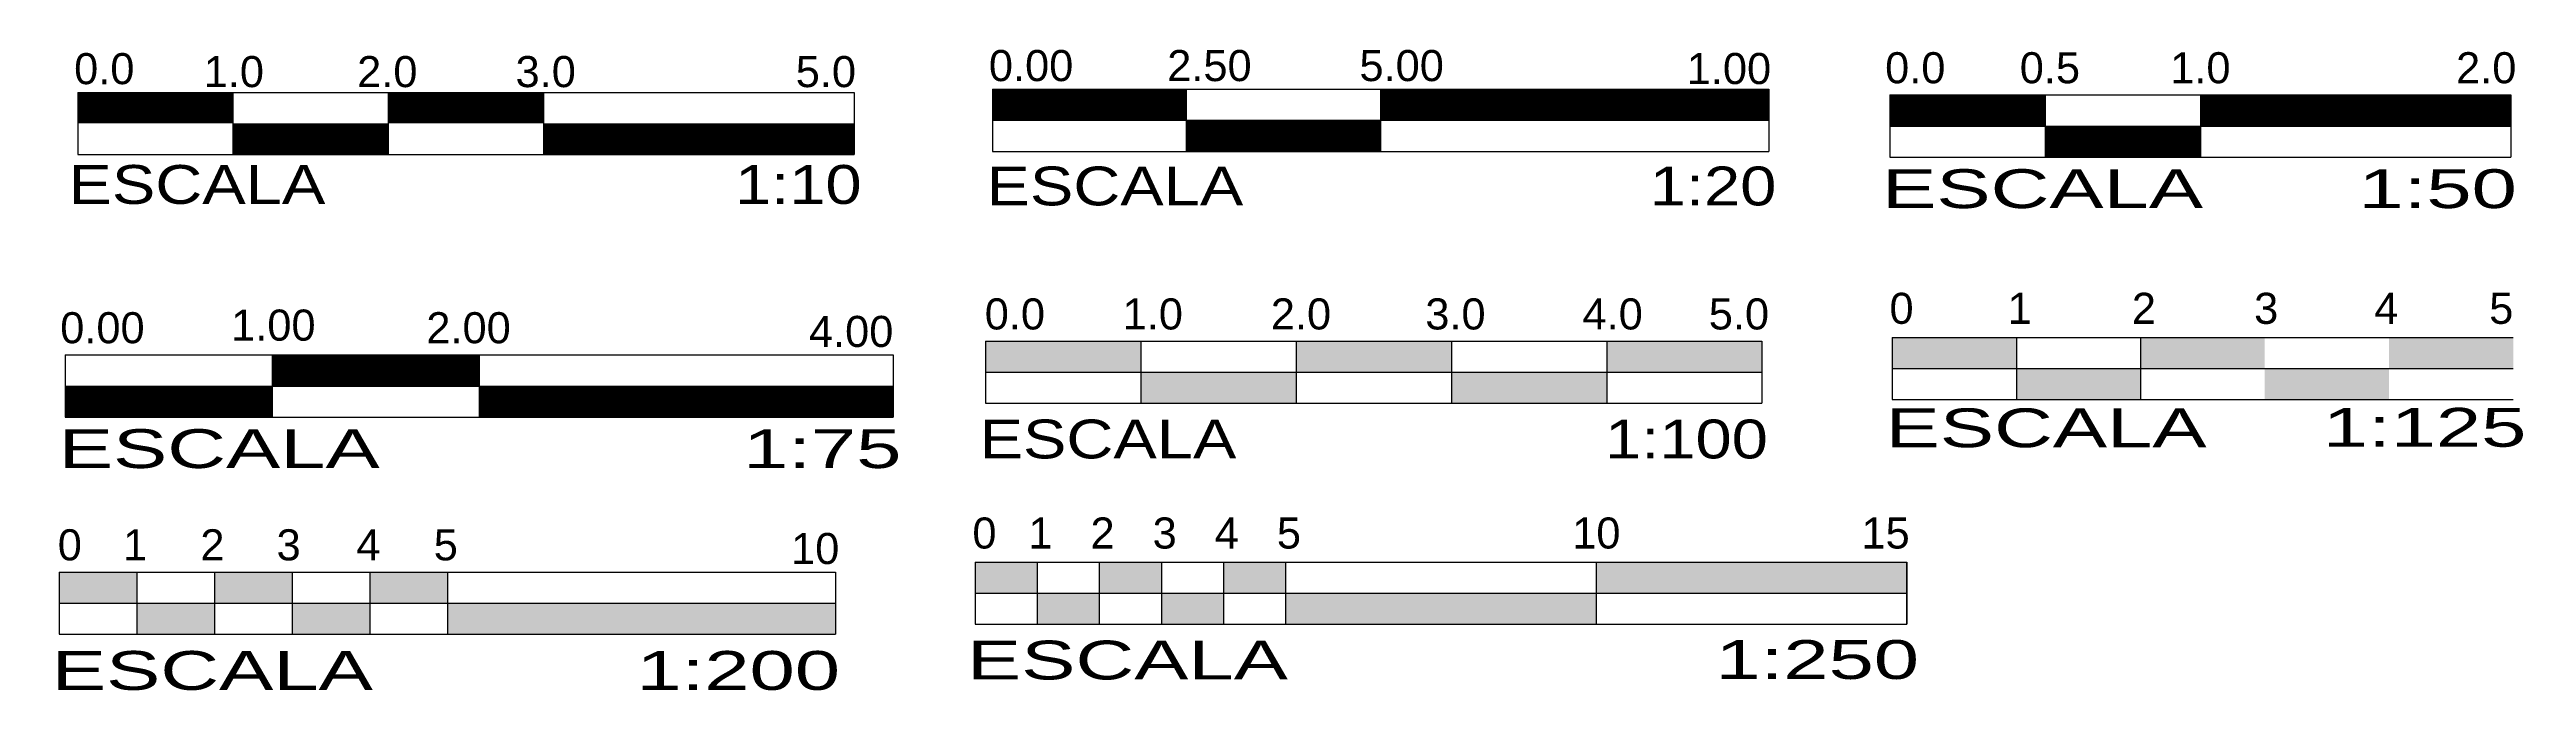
# Model space of a CAD drawing. Header units: metres. Extents: x 1769 to 3632, y 809 to 2652.
# Drawn here: x 1844.4 to 2003.9, y 1600.2 to 1641.5 of the extents above; entities that cross this region are included whole.
import ezdxf
from ezdxf.enums import TextEntityAlignment as Align

# ---------------------------------------------------------------- set-up
doc = ezdxf.new("R2010")
doc.units = ezdxf.units.M
doc.header["$LTSCALE"] = 10
doc.linetypes.add('DASHED2', pattern=[0.375, 0.25, -0.125])
for name, color, linetype in [('A-ANNO-LAYT+', 3, 'Continuous'), ('A-ROOF', 6, 'Continuous'), ('A-ROOF-PATT+', 8, 'Continuous')]:
    doc.layers.add(name, color=color, linetype=linetype)
for name, color, linetype, lineweight in [('RE.CONEXIONES 3D PLUVIALES', 7, 'Continuous', 0), ('RE.PLUVIAL', 3, 'Continuous', 0), ('RE.TEXTO PLU', 7, 'Continuous', 0), ('RE.TEXTOS SANITARIOS', 7, 'Continuous', 0)]:
    doc.layers.add(name, color=color, linetype=linetype, lineweight=lineweight)
doc.styles.add('R', font='romans.shx')
doc.styles.add('SANSERIF', font='sanss___.ttf', dxfattribs={"width": 1.2, "height": 0.15})
doc.styles.get("Standard").update_dxf_attribs({"font": 'arial.ttf'})

# ---------------------------------------------------------------- blocks, each defined once
blk = doc.blocks.new('pvc-codo90x50')
at = {"color": 1}
for p in [(-0.036, 0), (0, 0.036)]:
    blk.add_line(p, (0, 0), dxfattribs=at)
blk = doc.blocks.new('col632h')
for p, q in [((24.47, -151.28, 912.64), (24.4, -151.28, 912.64)), ((24.43, -151.32, 912.64), (24.43, -151.25, 912.64))]:
    blk.add_line(p, q)
blk.add_circle((24.32, -151.25, 912.7), 0.00431)
blk = doc.blocks.new('A$C9f5eb76c')
at = {"layer": 'A-ROOF-PATT+', "linetype": 'DASHED2', "ltscale": 3}
for p, q in [((10.9, 13.45), (0.71, 26.14, -0.15)), ((1.22, 14.19), (0.71, 26.14, -0.11)), ((10.9, 13.45), (18.2, 22.78, -0.46)), ((17.8, 14.36), (18.2, 22.78, -0.46)), ((33.45, 16.82), (39.72, 23.11, -0.01)), ((45.39, 17.79), (39.72, 23.11, -0.01)), ((55.89, 10.88), (54.88, 22.79, 0.23)), ((46.46, 10.12), (50.17, 20.07, -0.06)), ((53.46, 14.23), (50.17, 20.07)), ((17.19, 12.97), (27.73, 15.48, -0.46)), ((36.65, 12.98), (27.73, 15.48, -0.46)), ((7.4, 13.45), (0.66, 5.74)), ((54, 14.26), (50.02, 4.57, -0.17)), ((17.42, 12.35), (17.49, 2)), ((27.47, 12.57), (17.49, 2)), ((27.47, 12.57), (37.49, 1.77, 0.06)), ((37.52, 12.35), (37.49, 1.77, 0.06)), ((10.9, 9.25), (16.49, 2)), ((55.97, 7.96), (50.02, 4.57, -0.43))]:
    blk.add_line(p, q, dxfattribs=at)
at = {"layer": 'A-ROOF-PATT+'}
for points in [[(0.37, 13.45), (18.62, 13.45), (18.62, 15.82), (18.54, 15.82), (18.54, 25.12), (15.74, 25.12), (15.74, 21.95), (12.26, 21.95), (12.26, 25.12), (7.4, 25.12), (7.4, 26.65), (0.38, 26.65), (0.37, 13.45)], [(33.45, 23.44), (44.81, 23.44), (44.81, 18.86), (45.46, 17.72), (43.06, 16.31), (42.76, 16.82), (33.45, 16.82), (33.45, 23.44)], [(55.89, 10.88), (61.62, 14.17), (57.88, 20.65), (56.97, 20.12), (55.12, 23.33), (50.44, 20.62), (55.89, 10.88)], [(55.89, 10.88), (57.4, 8.27), (50, 4), (42.93, 16.24), (50.44, 20.62), (55.89, 10.88)], [(36.65, 16.82), (36.65, 12.98), (18.62, 13.38), (18.62, 15.82), (33.45, 15.82), (33.45, 16.82), (36.65, 16.82)], [(7.4, 13.45), (7.4, 5.4), (0.38, 5.4), (0.37, 13.45), (7.4, 13.45)], [(7.55, 1.45), (16.79, 1.45), (16.79, 9.25), (13.44, 9.25), (13.44, 13.45), (10.9, 13.45), (10.9, 9.25), (7.48, 9.25), (7.55, 1.45)], [(17.19, 1.58), (17.19, 12.57), (37.75, 12.58), (37.75, 1.58), (17.19, 1.58)]]:
    blk.add_lwpolyline(points, dxfattribs=at)
at = {"layer": 'A-ROOF-PATT+', "linetype": 'DASHED2', "ltscale": 3}
blk.add_lwpolyline([(10.9, 13.45), (10.84, 25.12)], dxfattribs=at)
at = {"layer": 'RE.PLUVIAL', "linetype": 'ByBlock', "extrusion": (-0.999997, 0.002568, -2.22045e-16), "const_width": 0.03, "elevation": -0.24}
blk.add_lwpolyline([(-26.15, 0.37), (-26.15, -2.63)], dxfattribs=at)
blk.add_lwpolyline([(-26.15, 0.37), (-26.15, -2.63)], dxfattribs=at)
at = {"layer": 'RE.PLUVIAL', "linetype": 'ByBlock', "extrusion": (0.999997, 0.002568, -2.22045e-16), "const_width": 0.03, "elevation": 18.66}
blk.add_lwpolyline([(22.73, 0.35), (22.73, -2.65)], dxfattribs=at)
blk.add_lwpolyline([(22.73, 0.35), (22.73, -2.65)], dxfattribs=at)
at = {"layer": 'RE.PLUVIAL', "linetype": 'ByBlock', "extrusion": (0, 1, -2.22045e-16), "const_width": 0.03}
for points, elevation in [([(-39.72, 0.35), (-39.72, -2.65)], 23.51), ([(-39.72, 0.35), (-39.72, -2.65)], 23.51), ([(-27.73, 0.35), (-27.73, -2.65)], 15.88), ([(-27.73, 0.35), (-27.73, -2.65)], 15.88)]:
    blk.add_lwpolyline(points, dxfattribs=dict(at, elevation=elevation))
at = {"layer": 'RE.PLUVIAL', "linetype": 'ByBlock', "extrusion": (-0.525217, 0.850969, -2.22045e-16), "const_width": 0.03}
for points, elevation in [([(-58.67, 0.35), (-58.67, -2.65)], -9.03), ([(-58.67, 0.35), (-58.67, -2.65)], -9.03), ([(-53.24, 0.35), (-53.24, -2.65)], -8.87), ([(-53.24, 0.35), (-53.24, -2.65)], -8.86)]:
    blk.add_lwpolyline(points, dxfattribs=dict(at, elevation=elevation))
at = {"layer": 'RE.PLUVIAL', "linetype": 'ByBlock', "extrusion": (0, -1, -2.22045e-16), "const_width": 0.03, "elevation": -5.34}
blk.add_lwpolyline([(0.66, 0.51), (0.66, -2.49)], dxfattribs=at)
blk.add_lwpolyline([(0.66, 0.51), (0.66, -2.49)], dxfattribs=at)
at = {"layer": 'RE.PLUVIAL', "linetype": 'ByBlock', "extrusion": (-0.866117, -0.499841, -2.22045e-16), "const_width": 0.03, "elevation": -45.2}
blk.add_lwpolyline([(21.05, 0.35), (21.05, -2.65)], dxfattribs=at)
blk.add_lwpolyline([(21.05, 0.35), (21.05, -2.65)], dxfattribs=at)
at = {"layer": 'RE.PLUVIAL', "linetype": 'ByBlock', "extrusion": (0, -1, 0), "const_width": 0.03, "elevation": -2}
for points in [[(16.49, 0), (17.49, 0)], [(16.49, 0), (17.49, 0)], [(16.86, 0.33), (17.12, 0.35)], [(16.86, 0.33), (17.12, 0.35)]]:
    blk.add_lwpolyline(points, dxfattribs=at)
at = {"layer": 'RE.PLUVIAL', "linetype": 'ByBlock', "extrusion": (-1, 1.83697e-16, -2.22045e-16), "const_width": 0.03, "elevation": -16.99}
blk.add_lwpolyline([(-2, 0.35), (-2, -2.65)], dxfattribs=at)
blk.add_lwpolyline([(-2, 0.35), (-2, -2.65)], dxfattribs=at)
at = {"layer": 'RE.PLUVIAL', "linetype": 'ByBlock', "extrusion": (1, -6.12323e-17, -2.22045e-16), "const_width": 0.03, "elevation": 37.9}
blk.add_lwpolyline([(1.77, 0.35), (1.77, -2.65)], dxfattribs=at)
blk.add_lwpolyline([(1.77, 0.35), (1.77, -2.65)], dxfattribs=at)
at = {"layer": 'RE.CONEXIONES 3D PLUVIALES', "extrusion": (3.44509e-16, -1, 6.27786e-16), "xscale": -1}
for p in [(64.15, 151.63, -936.13), (52.16, 151.63, -928.51)]:
    blk.add_blockref('col632h', p, dxfattribs=at)
at = {"layer": 'RE.CONEXIONES 3D PLUVIALES', "extrusion": (0.525217, -0.850969, 6.27786e-16), "xscale": -1}
for p in [(83.1, 151.64, -903.6), (77.67, 151.63, -903.76)]:
    blk.add_blockref('col632h', p, dxfattribs=at)
at = {"layer": 'RE.CONEXIONES 3D PLUVIALES', "extrusion": (0.999997, -0.002568, 6.27786e-16), "xscale": -1}
blk.add_blockref('col632h', (50.58, 151.65, -912.38), dxfattribs=at)
at = {"layer": 'RE.CONEXIONES 3D PLUVIALES', "extrusion": (-0.002568, -0.999997, -8.70473e-10), "xscale": -2.000000000000004, "yscale": 2.000000000000004, "zscale": 2, "rotation": 270}
blk.add_blockref('pvc-codo90x50', (0.24, 0, -26.15), dxfattribs=at)
at = {"layer": 'RE.CONEXIONES 3D PLUVIALES', "extrusion": (0.002568, 0.999997, 7.3262e-31), "xscale": -2, "yscale": 2.000000000000002, "zscale": 2}
blk.add_blockref('pvc-codo90x50', (-0.65, 0, 26.15), dxfattribs=at)
at = {"layer": 'RE.CONEXIONES 3D PLUVIALES', "extrusion": (-0.999997, -0.002568, 6.27786e-16)}
blk.add_blockref('col632h', (-47.16, 151.63, -931.29), dxfattribs=at)
at = {"layer": 'RE.CONEXIONES 3D PLUVIALES', "extrusion": (-0.002568, 0.999997, 7.3262e-31), "xscale": 2, "yscale": 2, "zscale": 2}
blk.add_blockref('pvc-codo90x50', (-18.26, 0, 22.73), dxfattribs=at)
at = {"layer": 'RE.CONEXIONES 3D PLUVIALES', "extrusion": (0.002568, -0.999997, -8.70473e-10), "xscale": 2.000000000000003, "yscale": 2.000000000000003, "zscale": 2.000000000000003, "rotation": 90.00000000000001}
blk.add_blockref('pvc-codo90x50', (18.66, 0, -22.73), dxfattribs=at)
at = {"layer": 'RE.CONEXIONES 3D PLUVIALES', "extrusion": (-1, -3.44509e-16, -8.70473e-10), "xscale": -2, "yscale": 2, "zscale": 2, "rotation": 270}
for p in [(-23.51, 0, -39.72), (-15.88, 0, -27.73)]:
    blk.add_blockref('pvc-codo90x50', p, dxfattribs=at)
at = {"layer": 'RE.CONEXIONES 3D PLUVIALES', "extrusion": (1, 8.70473e-10, 7.3262e-31), "xscale": -2, "yscale": 2, "zscale": 2}
for p in [(23.1, 0, 39.72), (15.48, 0, 27.73)]:
    blk.add_blockref('pvc-codo90x50', p, dxfattribs=at)
at = {"layer": 'RE.CONEXIONES 3D PLUVIALES', "extrusion": (-0.850969, -0.525217, -8.70473e-10), "rotation": 270}
for p, xscale, yscale, zscale in [((9.03, 0, -58.67), -2.000000000000003, 2.000000000000003, 2), ((9.03, 0, -58.67), -2.000000000000006, 2.000000000000006, 2.000000000000002), ((9.03, 0, -58.67), -2.000000000000006, 2.000000000000006, 2.000000000000002), ((8.86, 0, -53.24), -2.000000000000008, 2.000000000000008, 2.000000000000003)]:
    blk.add_blockref('pvc-codo90x50', p, dxfattribs=dict(at, xscale=xscale, yscale=yscale, zscale=zscale))
at = {"layer": 'RE.CONEXIONES 3D PLUVIALES', "extrusion": (0.850969, 0.525217, 7.3262e-31), "xscale": -1.999999999999999, "yscale": 2, "zscale": 1.999999999999999}
for p in [(-9.43, 0, 58.67), (-9.27, 0, 53.24)]:
    blk.add_blockref('pvc-codo90x50', p, dxfattribs=at)
at = {"layer": 'RE.CONEXIONES 3D PLUVIALES', "extrusion": (-1, -8.70473e-10, 7.3262e-31), "xscale": -2, "yscale": 2, "zscale": 2}
blk.add_blockref('pvc-codo90x50', (-5.74, 0, -0.66), dxfattribs=at)
at = {"layer": 'RE.CONEXIONES 3D PLUVIALES', "extrusion": (1, 3.44509e-16, -8.70473e-10), "xscale": -2, "yscale": 2, "zscale": 2, "rotation": 270}
blk.add_blockref('pvc-codo90x50', (5.34, 0, 0.66), dxfattribs=at)
at = {"layer": 'RE.CONEXIONES 3D PLUVIALES', "extrusion": (-0.499841, 0.866117, -8.70473e-10), "xscale": 2.000000000000001, "yscale": 2.000000000000001, "zscale": 2.000000000000001, "rotation": 90.00000000000001}
blk.add_blockref('pvc-codo90x50', (-45.2, 0, -21.05), dxfattribs=at)
at = {"layer": 'RE.CONEXIONES 3D PLUVIALES', "extrusion": (0.499841, -0.866117, 7.3262e-31), "xscale": 1.999999999999999, "yscale": 1.999999999999999, "zscale": 1.999999999999999}
blk.add_blockref('pvc-codo90x50', (45.61, 0, 21.05), dxfattribs=at)
at = {"layer": 'RE.CONEXIONES 3D PLUVIALES', "extrusion": (1, 1.60812e-16, 6.27786e-16), "xscale": -1}
blk.add_blockref('col632h', (26.44, 151.63, -895.5), dxfattribs=at)
at = {"layer": 'RE.CONEXIONES 3D PLUVIALES', "extrusion": (8.70473e-10, -1, 7.3262e-31), "xscale": -2, "yscale": 2, "zscale": 2}
blk.add_blockref('pvc-codo90x50', (16.49, 0, -2), dxfattribs=at)
at = {"layer": 'RE.CONEXIONES 3D PLUVIALES', "extrusion": (-2.83277e-16, -1, 8.70473e-10), "xscale": -2.28280099235354, "yscale": 2.28280099235354, "zscale": 2.28280099235354, "rotation": 90}
blk.add_blockref('pvc-codo90x50', (16.99, -0.02, -2), dxfattribs=at)
at = {"layer": 'RE.CONEXIONES 3D PLUVIALES', "extrusion": (-2.83277e-16, 1, -8.70473e-10), "xscale": -2, "yscale": 2, "zscale": 2, "rotation": 270}
blk.add_blockref('pvc-codo90x50', (-16.99, 0, 2), dxfattribs=at)
at = {"layer": 'RE.CONEXIONES 3D PLUVIALES', "extrusion": (1.60812e-16, -1, -8.70473e-10), "xscale": -2, "yscale": 2, "zscale": 2, "rotation": 270}
blk.add_blockref('pvc-codo90x50', (16.99, 0, -2), dxfattribs=at)
at = {"layer": 'RE.CONEXIONES 3D PLUVIALES', "extrusion": (1.60812e-16, 1, 8.70473e-10), "xscale": -2.28280099235354, "yscale": 2.28280099235354, "zscale": 2.28280099235354, "rotation": 90}
blk.add_blockref('pvc-codo90x50', (-16.99, -0.02, 2), dxfattribs=at)
at = {"layer": 'RE.CONEXIONES 3D PLUVIALES', "extrusion": (-8.70472e-10, 1, 7.3262e-31), "xscale": -2, "yscale": 2, "zscale": 2}
blk.add_blockref('pvc-codo90x50', (-17.49, 0, 2), dxfattribs=at)
at = {"layer": 'RE.CONEXIONES 3D PLUVIALES', "extrusion": (8.70473e-10, 1, 7.3262e-31), "xscale": 2, "yscale": 2, "zscale": 2}
blk.add_blockref('pvc-codo90x50', (-37.49, 0, 1.77), dxfattribs=at)
at = {"layer": 'RE.CONEXIONES 3D PLUVIALES', "extrusion": (-4.05742e-16, -1, -8.70473e-10), "xscale": 2, "yscale": 2, "zscale": 2, "rotation": 90}
blk.add_blockref('pvc-codo90x50', (37.9, 0, -1.77), dxfattribs=at)
at = {"layer": 'RE.CONEXIONES 3D PLUVIALES', "extrusion": (-1, -2.83277e-16, 6.27786e-16), "xscale": -1}
blk.add_blockref('col632h', (22.43, 151.62, -929.48), dxfattribs=at)
at = {"layer": 'RE.CONEXIONES 3D PLUVIALES', "extrusion": (-1, 4.05742e-16, 6.27786e-16)}
blk.add_blockref('col632h', (-26.2, 151.63, -950.52), dxfattribs=at)
at = {"layer": 'RE.CONEXIONES 3D PLUVIALES', "extrusion": (0.866117, 0.499841, 6.27786e-16)}
blk.add_blockref('col632h', (-45.48, 151.63, -867.42), dxfattribs=at)
at = {"layer": 'RE.CONEXIONES 3D PLUVIALES', "extrusion": (-3.44509e-16, 1, 6.27786e-16), "xscale": -1}
blk.add_blockref('col632h', (23.77, 151.8, -907.28), dxfattribs=at)
at = {"layer": 'RE.PLUVIAL', "color": 7, "char_height": 0.437, "width": 1.8611, "attachment_point": 1}
for s, insert in [('AREA', (37.95, 20.92)), ('AREA', (9.46, 19.58)), ('75.71', (38, 20.38)), ('211.85', (9.43, 18.89)), ('AREA', (55.39, 17.61)), ('69.06', (55.33, 17.01)), ('AREA', (30.71, 15)), ('50.96', (30.8, 14.31)), ('AREA', (50.08, 11.6)), ('121.87', (49.86, 10.97)), ('AREA', (4.19, 9.24)), ('56.55', (4.38, 8.65)), ('AREA', (11.48, 6.7)), ('AREA', (25.32, 7.29)), ('226.13', (25.32, 6.62)), ('82.99', (11.61, 6.13))]:
    blk.add_mtext(s, dxfattribs=dict(at, insert=insert))
at = {"layer": 'RE.TEXTO PLU', "linetype": 'Continuous', "style": 'R'}
for s, rotation, p in [('4" B.D.P.', 359.8529, (-0.27, 26.1, 0.02)), ('REBOSADERO', 359.8529, (0.52, 26.29, 0.02)), ('COLADERA HELVEX', 359.8529, (0.89, 25.68)), ('632-H', 359.8529, (0.41, 26.79, 0.02)), ('HELVEX', 359.8529, (0.44, 26.62, 0.02)), ('COLADERA', 359.8529, (0.56, 26.46, 0.02)), ('444-X', 359.8529, (0.88, 25.84)), ('COLADERA HELVEX', 0.1471, (17.98, 22.36, -0.52)), ('444-X', 0.1471, (17.99, 22.53, -0.52)), ('REBOSADERO', 0.1471, (18.41, 22.92, -0.52)), ('COLADERA', 0.1471, (18.36, 23.09, -0.52)), ('HELVEX', 0.1471, (18.48, 23.25, -0.52)), ('632-H', 0.1471, (18.51, 23.42, -0.52)), ('4" B.D.P.', 0.1471, (19.19, 22.73, -0.52)), ('COLADERA HELVEX', 360, (39.76, 22.52, -0.07)), ('4" B.D.P.', 360, (39.6, 23.6, -0.07)), ('444-X', 360, (39.75, 22.68, -0.07)), ('632-H', 360, (40.19, 23.47, -0.07)), ('HELVEX', 360, (40.23, 23.3, -0.07)), ('COLADERA', 360, (40.35, 23.14, -0.07)), ('REBOSADERO', 360, (40.48, 22.95, -0.07)), ('4" B.D.P.', 360, (54.08, 23.24, 0.35)), ('COLADERA HELVEX', 360, (54.68, 22.33, 0.35)), ('444-X', 360, (54.67, 22.5, 0.35)), ('632-H', 360, (55.31, 23.29, 0.35)), ('HELVEX', 360, (55.34, 23.12, 0.35)), ('COLADERA', 360, (55.46, 22.96, 0.35)), ('REBOSADERO', 360, (55.66, 22.78, 0.35)), ('PENDIENTE 2%%%', 49.0903, (36.83, 20.38, -0.52)), ('PENDIENTE 2%%%', 319.0903, (42.79, 20.55, -0.52)), ('PENDIENTE 2%%%', 305.436, (4.89, 19, -0.52)), ('4" B.D.P.', 360, (49.38, 20.52, 0.12)), ('COLADERA HELVEX', 360, (49.98, 19.62, 0.12)), ('444-X', 360, (49.96, 19.78, 0.12)), ('632-H', 360, (50.6, 20.58, 0.12)), ('HELVEX', 360, (50.63, 20.41, 0.12)), ('COLADERA', 360, (50.75, 20.25, 0.12)), ('REBOSADERO', 360, (50.91, 20.07, 0.12)), ('PENDIENTE 2%%%', 275.03, (55.57, 19.12, -0.52)), ('PENDIENTE 2%%%', 44.2381, (14.84, 18.52, -0.52)), ('4" B.D.P.', 360, (27.61, 15.98, -0.52)), ('632-H', 360, (28.21, 15.84, -0.52)), ('PENDIENTE 2%%%', 16.8411, (22.68, 14.37, -0.52)), ('COLADERA HELVEX', 360, (27.78, 14.89, -0.52)), ('444-X', 360, (27.76, 15.05, -0.52)), ('HELVEX', 360, (28.24, 15.67, -0.52)), ('COLADERA', 360, (28.36, 15.51, -0.52)), ('REBOSADERO', 360, (28.51, 15.34, -0.52)), ('PENDIENTE 2%%%', 65.6533, (48.05, 15.21, -0.52)), ('PENDIENTE 2%%%', 339.7288, (33.85, 13.93, -0.52)), ('PENDIENTE 2%%%', 44.2381, (3.58, 9.5, -0.52)), ('PENDIENTE 2%%%', 65.6533, (52.08, 9.85, -0.61)), ('PENDIENTE 2%%%', 44.2381, (23.05, 6.92, -0.52)), ('PENDIENTE 2%%%', 313.3548, (32.64, 6.47, -0.52)), ('REBOSADERO', 360, (-0.08, 5.09, 0.02)), ('COLADERA', 360, (0.03, 5.58, 0.02)), ('COLADERA HELVEX', 360, (0.63, 6.11, 0.02)), ('HELVEX', 360, (0.15, 5.42, 0.02)), ('632-H', 360, (0.18, 5.25, 0.02)), ('444-X', 360, (0.64, 5.94, 0.02)), ('4" B.D.P.', 360, (1.07, 5.09, 0.02)), ('632-H', 360, (48.88, 4.66, 0)), ('COLADERA HELVEX', 360, (50.45, 4.74, 0)), ('444-X', 360, (50.44, 4.91, 0)), ('REBOSADERO', 360, (48.92, 4.16, 0)), ('HELVEX', 360, (48.91, 4.49, 0)), ('COLADERA', 360, (49.04, 4.33, 0)), ('4" B.D.P.', 360, (49.65, 3.98, 0)), ('COLADERA HELVEX', 360, (15.3, 1.88, 0.01)), ('444-X', 360, (15.31, 1.71, 0.01)), ('COLADERA', 360, (16.99, 1.47, 0.01)), ('6" B.D.P.', 360, (17.03, 2.19, 0.01)), ('COLADERA HELVEX', 360, (18.5, 1.99, 0.01)), ('444-X', 360, (18.51, 1.82, 0.01)), ('HELVEX', 360, (17.11, 1.31, 0.01)), ('632-H', 360, (17.12, 1.14, 0.01))]:
    blk.add_text(s, height=0.13, rotation=rotation, dxfattribs=at).set_placement(p, align=Align.CENTER)
for s, p in [('REBOSADERO', (16.99, 1.65, 0)), ('COLADERA HELVEX', (36.53, 1.52, 0)), ('4" B.D.P.', (38.53, 1.88, 0)), ('444-X', (36.51, 1.35, 0)), ('632-H', (38.09, 1.09, 0)), ('COLADERA', (38.25, 1.42, 0)), ('HELVEX', (38.12, 1.26, 0)), ('REBOSADERO', (38.38, 0.91, 0))]:
    blk.add_text(s, height=0.13, dxfattribs=at).set_placement(p, align=Align.CENTER)
at = {"layer": 'RE.TEXTOS SANITARIOS', "linetype": 'Continuous', "style": 'R'}
for p in [(15.08, 24.54, 2.99), (19.15, 21.05, 3.18), (9.02, 19.05, 3.18), (10.45, 19.05, 3.18), (18.11, 18.38, 3.18), (18.15, 17.62, 3.18), (3.18, 15.95, 3.18), (3.4, 14.78, 3.18), (13.02, 8.89, 3.18), (13.02, 8.68, 3.18)]:
    blk.add_text('S.C.V. 2"', height=0.13, dxfattribs=at).set_placement(p, align=Align.CENTER)
for p in [(51.1, 21.34, 3.18), (51.56, 19.87, 3.18), (3.4, 17.11, 3.18), (50.32, 13.64, 3.18), (50.41, 13.41, 3.18), (49.08, 12.41, 3.18), (49.2, 12.19, 3.18), (11.32, 8.89, 3.18), (11.32, 8.68, 3.18)]:
    blk.add_text('S.C.V. 2"', height=0.13, rotation=360, dxfattribs=at).set_placement(p, align=Align.CENTER)

msp = doc.modelspace()

# ---------------------------------------------------------------- linework, layer by layer
at = {"layer": 'A-ANNO-LAYT+', "color": 3}
for p, q in [((1846.179, 1638.734), (1896.179, 1638.734)), ((1846.179, 1638.734), (1846.179, 1634.734)), ((1856.179, 1638.734), (1856.179, 1634.734)), ((1866.179, 1638.734), (1866.179, 1634.734)), ((1876.179, 1638.734), (1876.179, 1634.734)), ((1896.179, 1638.734), (1896.179, 1634.734)), ((1905.086, 1638.932), (1955.086, 1638.932)), ((1905.086, 1638.932), (1905.086, 1634.932)), ((1917.586, 1634.932), (1917.586, 1638.932)), ((1930.086, 1638.932), (1930.086, 1634.932)), ((1955.086, 1638.932), (1955.086, 1634.932)), ((1962.873, 1638.565), (2002.873, 1638.565)), ((1962.873, 1638.565), (1962.873, 1634.565)), ((1972.873, 1638.565), (1972.873, 1634.565)), ((1982.873, 1638.565), (1982.873, 1634.565)), ((2002.873, 1638.565), (2002.873, 1634.565)), ((1955.086, 1636.932), (1905.086, 1636.932)), ((1962.873, 1636.565), (2002.873, 1636.565)), ((1846.179, 1634.734), (1896.179, 1634.734)), ((1905.086, 1634.932), (1955.086, 1634.932)), ((1962.873, 1634.565), (2002.873, 1634.565)), ((1904.642, 1622.72), (1954.642, 1622.72)), ((1904.642, 1622.72), (1904.642, 1618.72)), ((1914.642, 1622.72), (1914.642, 1618.72)), ((1924.642, 1622.72), (1924.642, 1618.72)), ((1934.642, 1622.72), (1934.642, 1618.72)), ((1944.642, 1622.72), (1944.642, 1618.72)), ((1954.642, 1622.72), (1954.642, 1618.72)), ((1963.024, 1622.962), (2003.024, 1622.962)), ((1963.024, 1622.962), (1963.024, 1618.962)), ((1963.024, 1622.962), (1963.024, 1618.962)), ((1971.024, 1622.962), (1971.024, 1618.962)), ((1979.024, 1622.962), (1979.024, 1618.962)), ((1845.367, 1621.831), (1898.7, 1621.831)), ((1845.367, 1621.831), (1845.367, 1617.831)), ((1858.7, 1621.831), (1858.7, 1617.831)), ((1872.033, 1621.831), (1872.033, 1617.831)), ((1898.7, 1621.831), (1898.7, 1617.831)), ((1904.642, 1620.72), (1954.642, 1620.72)), ((1963.024, 1620.962), (2003.024, 1620.962)), ((1845.367, 1617.831), (1898.7, 1617.831)), ((1904.642, 1618.72), (1954.642, 1618.72)), ((1963.024, 1618.962), (2003.024, 1618.962)), ((1844.989, 1607.859), (1894.989, 1607.859)), ((1844.989, 1607.859), (1844.989, 1603.859)), ((1849.989, 1607.859), (1849.989, 1603.859)), ((1854.989, 1607.859), (1854.989, 1603.859)), ((1859.989, 1607.859), (1859.989, 1603.859)), ((1864.989, 1607.859), (1864.989, 1603.859)), ((1869.989, 1607.859), (1869.989, 1603.859)), ((1894.989, 1607.859), (1894.989, 1603.859)), ((1903.965, 1608.502), (1963.965, 1608.502)), ((1903.965, 1608.502), (1903.965, 1604.502)), ((1903.965, 1608.502), (1903.965, 1604.502)), ((1907.965, 1608.502), (1907.965, 1604.502)), ((1911.965, 1608.502), (1911.965, 1604.502)), ((1915.965, 1608.502), (1915.965, 1604.502)), ((1919.965, 1608.502), (1919.965, 1604.502)), ((1923.965, 1608.502), (1923.965, 1604.502)), ((1963.965, 1608.502), (1963.965, 1604.502)), ((1963.965, 1608.502), (1963.965, 1604.502)), ((1903.965, 1606.502), (1963.965, 1606.502)), ((1844.989, 1605.859), (1894.989, 1605.859)), ((1844.989, 1603.859), (1894.989, 1603.859)), ((1903.965, 1604.502), (1963.965, 1604.502))]:
    msp.add_line(p, q, dxfattribs=at)
at = {"layer": 'A-ANNO-LAYT+'}
for p, q in [((1845.367, 1619.831), (1898.7, 1619.831)), ((1943.965, 1608.502), (1943.965, 1604.502)), ((1963.965, 1604.502), (1963.965, 1608.502))]:
    msp.add_line(p, q, dxfattribs=at)
at = {"layer": 'A-ANNO-LAYT+', "const_width": 2}
for points in [[(1856.179, 1637.734), (1846.179, 1637.734)], [(1876.179, 1637.734), (1866.179, 1637.734)], [(1917.586, 1637.932), (1905.086, 1637.932)], [(1930.086, 1637.932), (1955.086, 1637.932)], [(1962.873, 1637.565), (1972.873, 1637.565)], [(1982.873, 1637.565), (2002.873, 1637.565)], [(1866.179, 1635.734), (1856.179, 1635.734)], [(1896.179, 1635.734), (1876.179, 1635.734)], [(1917.586, 1635.932), (1930.086, 1635.932)], [(1972.873, 1635.565), (1982.873, 1635.565)], [(1858.7, 1620.831), (1872.033, 1620.831)], [(1845.367, 1618.831), (1858.7, 1618.831)], [(1872.033, 1618.831), (1898.7, 1618.831)]]:
    msp.add_lwpolyline(points, dxfattribs=at)
at = {"layer": 'A-ANNO-LAYT+'}
for points in [[(1904.642, 1622.72), (1904.642, 1620.72), (1914.642, 1622.72), (1914.642, 1620.72)], [(1924.642, 1622.72), (1924.642, 1620.72), (1934.642, 1622.72), (1934.642, 1620.72)], [(1944.642, 1622.72), (1944.642, 1620.72), (1954.642, 1622.72), (1954.642, 1620.72)], [(1963.024, 1622.962), (1963.024, 1620.962), (1967.024, 1622.962), (1967.024, 1620.962)], [(1967.024, 1622.962), (1967.024, 1620.962), (1971.024, 1622.962), (1971.024, 1620.962)], [(1979.024, 1622.962), (1979.024, 1620.962), (1983.024, 1622.962), (1983.024, 1620.962)], [(1983.024, 1622.962), (1983.024, 1620.962), (1987.024, 1622.962), (1987.024, 1620.962)], [(1995.024, 1622.962), (1995.024, 1620.962), (1999.024, 1622.962), (1999.024, 1620.962)], [(1999.024, 1622.962), (1999.024, 1620.962), (2003.024, 1622.962), (2003.024, 1620.962)], [(1914.642, 1620.72), (1914.642, 1618.72), (1924.642, 1620.72), (1924.642, 1618.72)], [(1934.642, 1620.72), (1934.642, 1618.72), (1944.642, 1620.72), (1944.642, 1618.72)], [(1971.024, 1620.962), (1971.024, 1618.962), (1975.024, 1620.962), (1975.024, 1618.962)], [(1975.024, 1620.962), (1975.024, 1618.962), (1979.024, 1620.962), (1979.024, 1618.962)], [(1987.024, 1620.962), (1987.024, 1618.962), (1991.024, 1620.962), (1991.024, 1618.962)], [(1991.024, 1620.962), (1991.024, 1618.962), (1995.024, 1620.962), (1995.024, 1618.962)], [(1844.989, 1607.859), (1844.989, 1605.859), (1849.989, 1607.859), (1849.989, 1605.859)], [(1854.989, 1607.859), (1854.989, 1605.859), (1859.989, 1607.859), (1859.989, 1605.859)], [(1864.989, 1607.859), (1864.989, 1605.859), (1869.989, 1607.859), (1869.989, 1605.859)], [(1903.965, 1608.502), (1903.965, 1606.502), (1907.965, 1608.502), (1907.965, 1606.502)], [(1911.965, 1608.502), (1911.965, 1606.502), (1915.965, 1608.502), (1915.965, 1606.502)], [(1919.965, 1608.502), (1919.965, 1606.502), (1923.965, 1608.502), (1923.965, 1606.502)], [(1943.965, 1608.502), (1943.965, 1606.502), (1963.965, 1608.502), (1963.965, 1606.502)], [(1907.965, 1606.502), (1907.965, 1604.502), (1911.965, 1606.502), (1911.965, 1604.502)], [(1915.965, 1606.502), (1915.965, 1604.502), (1919.965, 1606.502), (1919.965, 1604.502)], [(1923.965, 1606.502), (1923.965, 1604.502), (1943.965, 1606.502), (1943.965, 1604.502)], [(1849.989, 1605.859), (1849.989, 1603.859), (1854.989, 1605.859), (1854.989, 1603.859)], [(1859.989, 1605.859), (1859.989, 1603.859), (1864.989, 1605.859), (1864.989, 1603.859)], [(1869.989, 1605.859), (1869.989, 1603.859), (1894.989, 1605.859), (1894.989, 1603.859)]]:
    msp.add_solid(points, dxfattribs=at)

# ---------------------------------------------------------------- block references
at = {"layer": 'A-ROOF'}
msp.add_blockref('A$C9f5eb76c', (2681.713, 1716.301), dxfattribs=at)

# ---------------------------------------------------------------- texts
at = {"layer": 'A-ANNO-LAYT+', "color": 1, "style": 'SANSERIF'}
for s, p in [('0.00', (1904.857, 1639.459)), ('2.50', (1916.342, 1639.459)), ('5.00', (1928.72, 1639.459)), ('0.0', (1962.572, 1639.319)), ('0.5', (1971.24, 1639.319)), ('1.0', (1980.932, 1639.319)), ('2.0', (1999.34, 1639.319)), ('0.0', (1845.95, 1639.261)), ('1.0', (1854.293, 1639.071)), ('2.0', (1864.175, 1639.071)), ('3.0', (1874.376, 1639.071)), ('5.0', (1892.419, 1639.071)), ('1.00', (1949.796, 1639.269)), ('0.0', (1904.59, 1623.474)), ('1.0', (1913.472, 1623.474)), ('2.0', (1923.013, 1623.474)), ('3.0', (1932.962, 1623.474)), ('4.0', (1943.084, 1623.474)), ('5.0', (1951.216, 1623.474)), ('0', (1962.854, 1623.835)), ('1', (1970.46, 1623.835)), ('2', (1978.46, 1623.835)), ('3', (1986.334, 1623.835)), ('4', (1994.071, 1623.835)), ('5', (2001.472, 1623.835)), ('0.00', (1845.054, 1622.586)), ('1.00', (1856.061, 1622.755)), ('2.00', (1868.632, 1622.586)), ('4.00', (1893.268, 1622.348)), ('0', (1903.795, 1609.374)), ('1', (1907.402, 1609.374)), ('2', (1911.402, 1609.374)), ('3', (1915.402, 1609.374)), ('4', (1919.402, 1609.374)), ('5', (1923.402, 1609.374)), ('10', (1942.421, 1609.374)), ('15', (1961.049, 1609.374)), ('0', (1844.894, 1608.613)), ('1', (1849.097, 1608.613)), ('2', (1854.08, 1608.613)), ('3', (1858.987, 1608.613)), ('4', (1864.124, 1608.613)), ('5', (1869.107, 1608.613)), ('10', (1892.12, 1608.376))]:
    msp.add_text(s, height=2, dxfattribs=at).set_placement(p)
at = {"layer": 'A-ANNO-LAYT+', "color": 3, "style": 'SANSERIF'}
for s, width, p in [('ESCALA', 1.2, (1845.588, 1631.557)), ('1:10', 1.2, (1888.506, 1631.557)), ('ESCALA', 1.2, (1904.704, 1631.459)), ('1:20', 1.2, (1947.414, 1631.459)), ('ESCALA', 1.5, (1962.378, 1631.285)), ('1:50', 1.5, (1993.059, 1631.285)), ('ESCALA', 1.2, (1904.258, 1615.174)), ('1:100', 1.2, (1944.536, 1615.174)), ('ESCALA', 1.5, (1962.601, 1615.892)), ('1:125', 1.5, (1990.76, 1615.926)), ('ESCALA', 1.5, (1844.96, 1614.554)), ('1:75', 1.5, (1889.033, 1614.554)), ('ESCALA', 1.5, (1903.446, 1600.946)), ('1:250', 1.5, (1951.649, 1600.98)), ('ESCALA', 1.5, (1844.513, 1600.277)), ('1:200', 1.5, (1882.165, 1600.277))]:
    msp.add_text(s, height=2.5, dxfattribs=dict(at, width=width)).set_placement(p)

doc.saveas('drawing.dxf')
